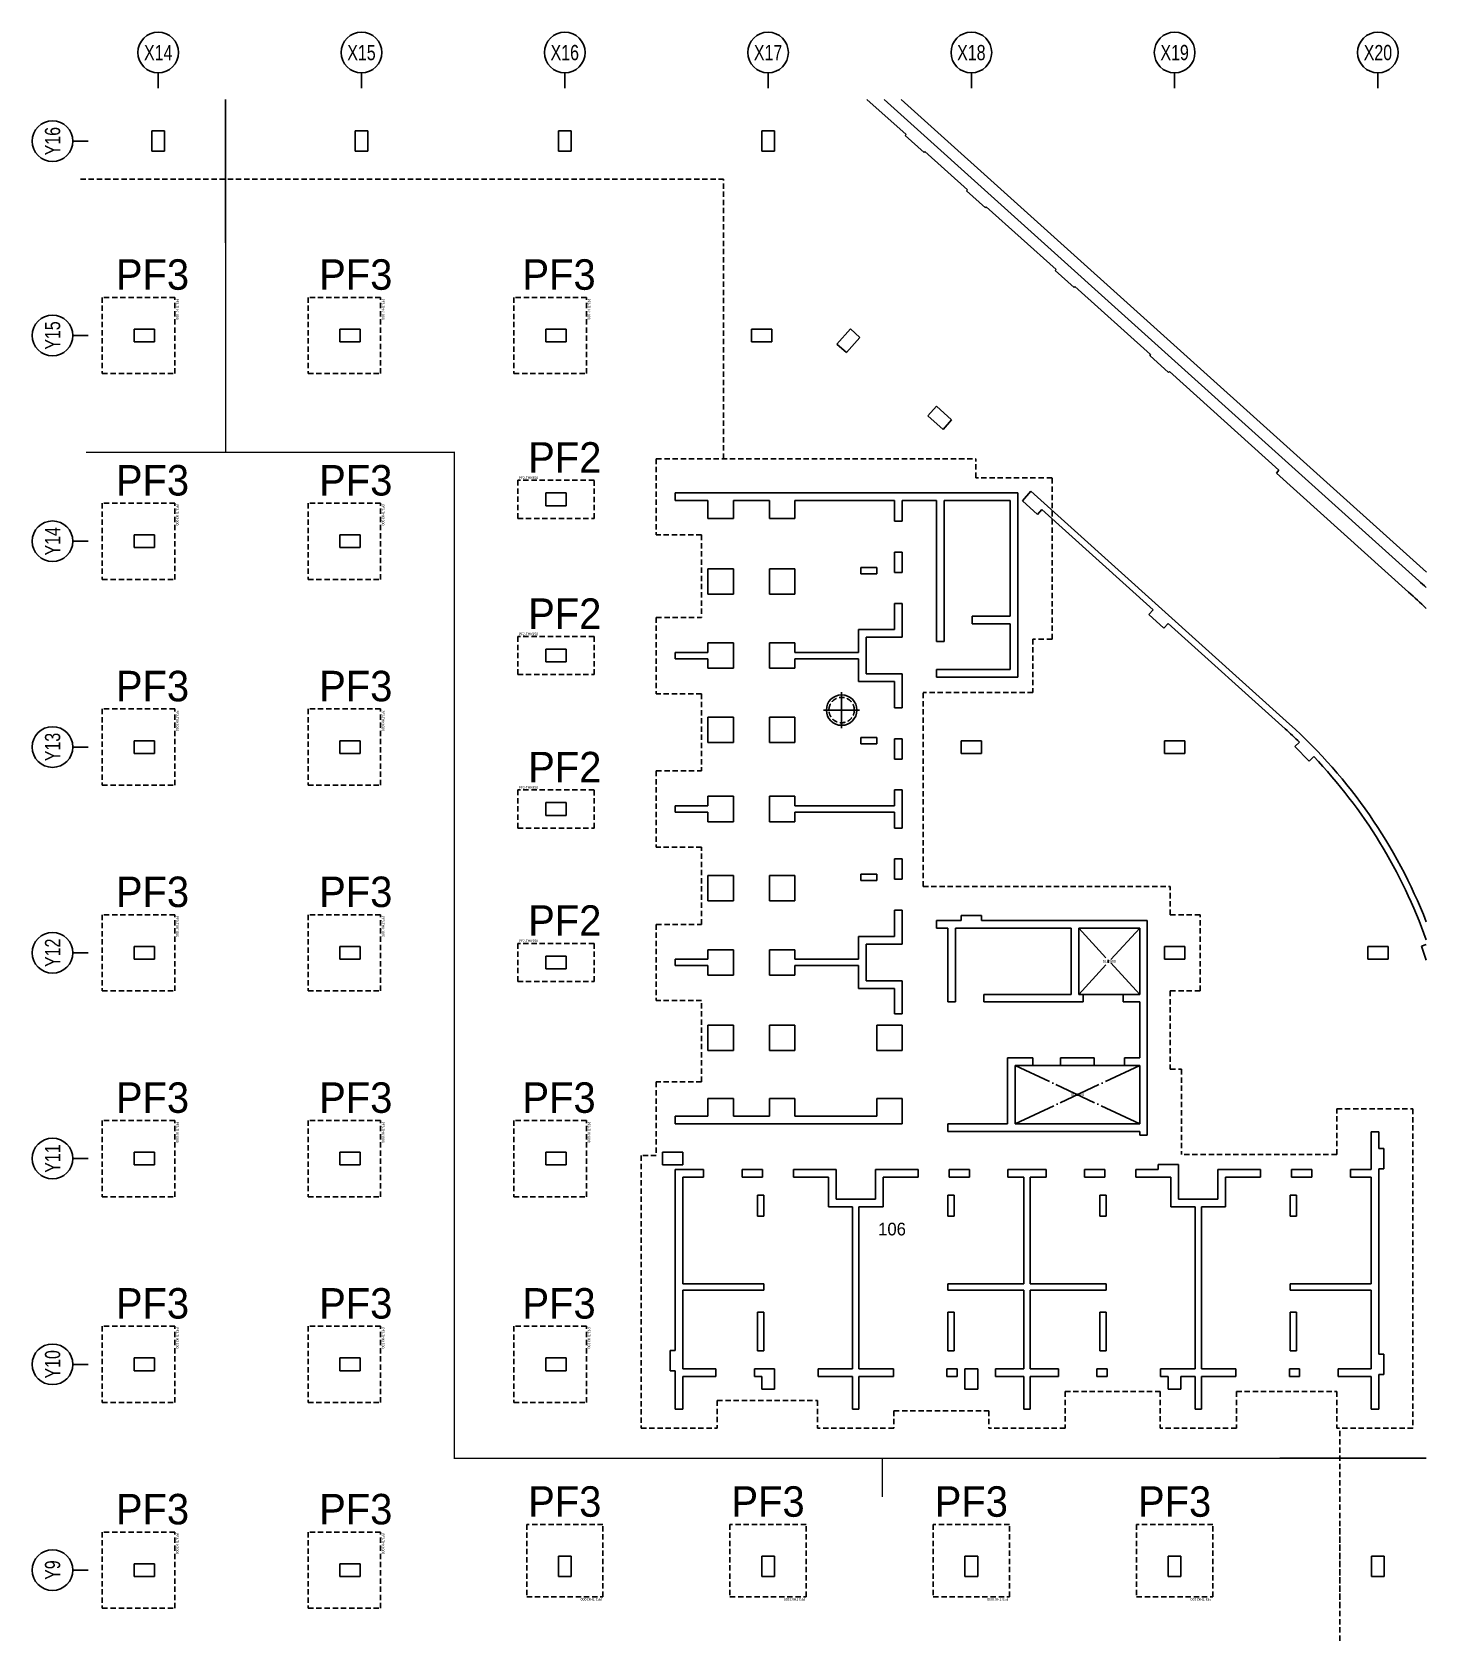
# Model space of a CAD drawing. Header units: millimetres. Extents: x 327808 to 2562540, y -728300 to 402793.
# Drawn here: x 518270 to 573155, y -172520 to -109196 of the extents above; entities that cross this region are included whole.
import ezdxf
from ezdxf.enums import TextEntityAlignment as Align

# ---------------------------------------------------------------- set-up
doc = ezdxf.new("R2010")
doc.units = ezdxf.units.MM
doc.header["$LTSCALE"] = 140
doc.linetypes.add('XS-기초$0$DDOT', pattern=[14, 12, -1, 0, -1])
doc.linetypes.add('XS-기초$0$HID', pattern=[2.3, 1.5, -0.8])
for name, color, linetype in [('BUB', 7, 'Continuous'), ('CEN-P', 14, 'Continuous'), ('NAME-F', 6, 'Continuous'), ('XS-기초$0$EL7', 7, 'Continuous'), ('XS-기초$0$MAT', 3, 'XS-기초$0$HID'), ('XS-기초$0$OPEN', 9, 'XS-기초$0$DDOT'), ('XS-기초$0$PILE-P', 4, 'XS-기초$0$HID'), ('XS-기초$0$WALL', 11, 'Continuous'), ('XS-기초$0$기초연단', 3, 'Continuous'), ('XS-기초$0$집수정-주동', 21, 'Continuous'), ('XS-기초$0$하부보강', 7, 'XS-기초$0$HID'), ('기초꺽임', 7, 'Continuous')]:
    doc.layers.add(name, color=color, linetype=linetype)
doc.layers.add('TEXT', color=3, linetype='Continuous', lineweight=9)
doc.layers.add('XS-기초$0$DEFPOINT', color=144, linetype='Continuous', plot=False)
doc.styles.add('XS-기초$0$맑은고딕', font='malgun.ttf')
doc.styles.add('돋음', font='')
doc.styles.get('돋음').set_extended_font_data('Dotum')

msp = doc.modelspace()

# ---------------------------------------------------------------- texts
at = {"layer": 'NAME-F', "style": '돋음'}
for s, p in [('PF3', (523005.4, -118736.1)), ('PF3', (531005.4, -118736.1)), ('PF3', (539005.4, -118736.1)), ('PF2', (539230.4, -125936.1)), ('PF3', (523005.4, -126836.1)), ('PF3', (531005.4, -126836.1)), ('PF2', (539230.4, -132086.1)), ('PF3', (523005.4, -134936.1)), ('PF3', (531005.4, -134936.1)), ('PF2', (539230.4, -138126.1)), ('PF3', (523005.4, -143036.1)), ('PF3', (531005.4, -143036.1)), ('PF2', (539230.4, -144166.1)), ('PF3', (523005.4, -151136.1)), ('PF3', (531005.4, -151136.1)), ('PF3', (539005.4, -151136.1)), ('PF3', (523005.4, -159236.1)), ('PF3', (531005.4, -159236.1)), ('PF3', (539005.4, -159236.1)), ('PF3', (539230.4, -167036.1)), ('PF3', (547230.4, -167036.1)), ('PF3', (555230.4, -167036.1)), ('PF3', (563230.4, -167036.1)), ('PF3', (523005.4, -167336.1)), ('PF3', (531005.4, -167336.1))]:
    msp.add_text(s, height=1200, dxfattribs=at).set_placement(p, align=Align.MIDDLE_CENTER)
at = {"layer": 'TEXT', "style": '돋음', "width": 0.8}
for s, p in [('X14', (523230.4, -109998.5)), ('X15', (531230.4, -109998.5)), ('X16', (539230.4, -109998.5)), ('X17', (547230.4, -109998.5)), ('X18', (555230.4, -109998.5)), ('X19', (563230.4, -109998.5)), ('X20', (571230.4, -109998.5))]:
    msp.add_text(s, height=600, dxfattribs=at).set_placement(p, align=Align.MIDDLE_CENTER)
for s, p in [('Y16', (519072.8, -113486.1)), ('Y15', (519072.8, -121136.1)), ('Y14', (519072.8, -129236.1)), ('Y13', (519072.8, -137336.1)), ('Y12', (519072.8, -145436.1)), ('Y11', (519072.8, -153536.1)), ('Y10', (519072.8, -161636.1)), ('Y9', (519072.8, -169736.1))]:
    msp.add_text(s, height=600, rotation=90, dxfattribs=at).set_placement(p, align=Align.MIDDLE_CENTER)
at = {"layer": 'TEXT', "extrusion": (2.94245e-18, 9.64033e-08, 1), "style": '돋음'}
msp.add_text('106', height=500, rotation=0, dxfattribs=at).set_placement((552108.6, -156311.1, 0), align=Align.MIDDLE_CENTER)
at = {"layer": 'XS-기초$0$DEFPOINT', "color": 2, "style": '돋음'}
for p in [(560655.4, -145771.1), (559405.4, -151021.1)]:
    msp.add_text('SL-2600', height=100, dxfattribs=at).set_placement(p, align=Align.MIDDLE_CENTER)

# ---------------------------------------------------------------- blocks, each defined once
blk = doc.blocks.new('XS-기초$0$PF3')
at = {"layer": 'XS-기초$0$MAT', "linetype": 'XS-기초$0$HID'}
blk.add_lwpolyline([(-1500, -1650), (1500, -1650), (1500, 1200), (-1500, 1200)], close=True, dxfattribs=at)
at = {"layer": 'XS-기초$0$DEFPOINT', "color": 1, "style": 'XS-기초$0$맑은고딕'}
blk.add_text('PF3-THK1000', height=100, dxfattribs=at).set_placement((-1450, 1300), align=Align.MIDDLE_LEFT)
blk = doc.blocks.new('XS-기초$0$PF2')
at = {"layer": 'XS-기초$0$MAT', "linetype": 'XS-기초$0$HID'}
blk.add_lwpolyline([(-1500, -750), (1500, -750), (1500, 750), (-1500, 750)], close=True, dxfattribs=at)
at = {"layer": 'XS-기초$0$DEFPOINT', "color": 1, "style": 'XS-기초$0$맑은고딕'}
blk.add_text('PF2-THK950', height=100, dxfattribs=at).set_placement((-1450, 850), align=Align.MIDDLE_LEFT)
blk = doc.blocks.new('XS-기초$0$집수정-주동')
at = {"layer": 'XS-기초$0$집수정-주동'}
for p, q in [((0, 707), (0, -707)), ((707, 0), (-707, 0))]:
    blk.add_line(p, q, dxfattribs=at)
blk.add_circle((0, 0), 600, dxfattribs=at)
at = {"layer": 'XS-기초$0$집수정-주동', "linetype": 'XS-기초$0$HID'}
blk.add_circle((0, 0), 500, dxfattribs=at)
blk = doc.blocks.new('BUB')
at = {"layer": 'BUB'}
blk.add_line((0, 1500), (0, 0), dxfattribs=at)
blk.add_circle((0, 3500), 2000, dxfattribs=at)

# ---------------------------------------------------------------- linework, layer by layer
at = {"layer": 'CEN-P'}
msp.add_lwpolyline([(525880.4, -111840), (525880.4, -117486.9)], dxfattribs=at)
at = {"layer": 'CEN-P', "color": 2}
msp.add_lwpolyline([(573130, -165336.1), (567376.1, -165336.1)], dxfattribs=at)
at = {"layer": 'XS-기초$0$EL7'}
for p, q in [((559630.4, -147071.1), (561200.4, -147071.1)), ((558745.4, -149871.1), (557555.4, -149871.1)), ((561255.4, -149871.1), (560065.4, -149871.1))]:
    msp.add_line(p, q, dxfattribs=at)
at = {"layer": 'XS-기초$0$OPEN'}
for p, q in [((561855.4, -147071.1), (559455.4, -144471.1)), ((561855.4, -144471.1), (559455.4, -147071.1)), ((561855.4, -152171.1), (556955.4, -149871.1)), ((556955.4, -152171.1), (561855.4, -149871.1))]:
    msp.add_line(p, q, dxfattribs=at)
at = {"layer": 'XS-기초$0$WALL', "color": 5}
for p, q in [((552659.9, -113225.9), (551120.7, -111840)), ((572837.9, -130788.7), (551793.2, -111840)), ((523480.4, -113086.1), (522980.4, -113086.1)), ((522980.4, -113086.1), (522980.4, -113886.1)), ((523480.4, -113886.1), (523480.4, -113086.1)), ((531480.4, -113086.1), (530980.4, -113086.1)), ((530980.4, -113086.1), (530980.4, -113886.1)), ((531480.4, -113886.1), (531480.4, -113086.1)), ((539480.4, -113086.1), (538980.4, -113086.1)), ((538980.4, -113086.1), (538980.4, -113886.1)), ((539480.4, -113886.1), (539480.4, -113086.1)), ((547480.4, -113086.1), (546980.4, -113086.1)), ((546980.4, -113086.1), (546980.4, -113886.1)), ((547480.4, -113886.1), (547480.4, -113086.1)), ((552659.9, -113225.9), (552626.4, -113263)), ((552626.4, -113263), (553369.6, -113932.1)), ((522980.4, -113886.1), (523480.4, -113886.1)), ((530980.4, -113886.1), (531480.4, -113886.1)), ((538980.4, -113886.1), (539480.4, -113886.1)), ((546980.4, -113886.1), (547480.4, -113886.1)), ((553369.6, -113932.1), (553403, -113895)), ((555072.9, -115398.6), (553403, -113895)), ((555072.9, -115398.6), (555039.5, -115435.7)), ((555039.5, -115435.7), (555782.6, -116104.9)), ((555782.6, -116104.9), (555816.1, -116067.7)), ((558565.7, -118543.5), (555816.1, -116067.7)), ((558565.7, -118543.5), (558532.3, -118580.7)), ((558532.3, -118580.7), (559275.4, -119249.8)), ((559275.4, -119249.8), (559308.9, -119212.6)), ((562281.4, -121889.2), (559308.9, -119212.6)), ((522280.4, -120886.1), (522280.4, -121386.1)), ((523080.4, -120886.1), (522280.4, -120886.1)), ((523080.4, -121386.1), (523080.4, -120886.1)), ((530380.4, -120886.1), (530380.4, -121386.1)), ((531180.4, -120886.1), (530380.4, -120886.1)), ((531180.4, -121386.1), (531180.4, -120886.1)), ((538480.4, -120886.1), (538480.4, -121386.1)), ((539280.4, -120886.1), (538480.4, -120886.1)), ((539280.4, -121386.1), (539280.4, -120886.1)), ((546580.4, -120886.1), (546580.4, -121386.1)), ((547380.4, -120886.1), (546580.4, -120886.1)), ((547380.4, -121386.1), (547380.4, -120886.1)), ((550474.4, -120879.4), (549939.1, -121473.9)), ((550846, -121213.9), (550474.4, -120879.4)), ((522280.4, -121386.1), (523080.4, -121386.1)), ((530380.4, -121386.1), (531180.4, -121386.1)), ((538480.4, -121386.1), (539280.4, -121386.1)), ((546580.4, -121386.1), (547380.4, -121386.1)), ((549939.1, -121473.9), (550310.7, -121808.4)), ((550310.7, -121808.4), (550846, -121213.9)), ((562281.4, -121889.2), (562248, -121926.3)), ((562248, -121926.3), (562991.1, -122595.4)), ((562991.1, -122595.4), (563024.6, -122558.3)), ((567334.8, -126439.2), (563024.6, -122558.3)), ((553855.7, -123923.9), (553521.2, -124295.5)), ((554450.3, -124459.2), (553855.7, -123923.9)), ((553521.2, -124295.5), (554115.7, -124830.8)), ((554115.7, -124830.8), (554450.3, -124459.2)), ((567234.5, -126550.7), (567334.8, -126439.2)), ((572436.5, -131234.6), (567234.5, -126550.7)), ((557571.5, -127269.5), (557236.9, -127641.1)), ((567752.6, -136436.6), (557571.5, -127269.5)), ((538480.4, -127336.1), (538480.4, -127836.1)), ((539280.4, -127336.1), (538480.4, -127336.1)), ((538480.4, -127836.1), (539280.4, -127836.1)), ((539280.4, -127836.1), (539280.4, -127336.1)), ((543580.4, -127336.1), (543580.4, -127636.1)), ((557055.4, -127336.1), (543580.4, -127336.1)), ((544865.4, -127636.1), (543580.4, -127636.1)), ((544865.4, -127636.1), (544865.4, -128336.1)), ((545865.4, -127636.1), (545865.4, -128336.1)), ((547285.4, -127636.1), (545865.4, -127636.1)), ((547285.4, -127636.1), (547285.4, -128336.1)), ((552205.4, -127636.1), (548285.4, -127636.1)), ((548285.4, -127636.1), (548285.4, -128336.1)), ((552205.4, -127636.1), (552205.4, -128451.1)), ((553855.4, -127636.1), (552505.4, -127636.1)), ((552505.4, -127636.1), (552505.4, -128451.1)), ((553855.4, -133176.1), (553855.4, -127636.1)), ((554155.4, -133176.1), (554155.4, -127636.1)), ((556755.4, -127636.1), (554155.4, -127636.1)), ((556755.4, -132186.1), (556755.4, -127636.1)), ((557055.4, -134586.1), (557055.4, -127336.1)), ((557236.9, -127641.1), (557831.4, -128176.4)), ((545865.4, -128336.1), (544865.4, -128336.1)), ((548285.4, -128336.1), (547285.4, -128336.1)), ((552205.4, -128451.1), (552505.4, -128451.1)), ((557831.4, -128176.4), (557998.7, -127990.6)), ((562383.3, -131938.5), (557998.7, -127990.6)), ((522280.4, -128986.1), (522280.4, -129486.1)), ((523080.4, -128986.1), (522280.4, -128986.1)), ((523080.4, -129486.1), (523080.4, -128986.1)), ((530380.4, -128986.1), (530380.4, -129486.1)), ((531180.4, -128986.1), (530380.4, -128986.1)), ((531180.4, -129486.1), (531180.4, -128986.1)), ((522280.4, -129486.1), (523080.4, -129486.1)), ((530380.4, -129486.1), (531180.4, -129486.1)), ((552205.4, -129661.1), (552505.4, -129661.1)), ((552205.4, -129661.1), (552205.4, -130461.1)), ((552505.4, -129661.1), (552505.4, -130461.1)), ((545865.4, -130316.1), (544865.4, -130316.1)), ((544865.4, -130316.1), (544865.4, -131316.1)), ((545865.4, -130316.1), (545865.4, -131316.1)), ((548285.4, -130316.1), (547285.4, -130316.1)), ((547285.4, -130316.1), (547285.4, -131316.1)), ((548285.4, -130316.1), (548285.4, -131316.1)), ((551505.4, -130266.1), (550875.4, -130266.1)), ((550875.4, -130266.1), (550875.4, -130516.1)), ((551505.4, -130266.1), (551505.4, -130516.1)), ((551505.4, -130516.1), (550875.4, -130516.1)), ((552505.4, -130461.1), (552205.4, -130461.1)), ((545865.4, -131316.1), (544865.4, -131316.1)), ((548285.4, -131316.1), (547285.4, -131316.1)), ((552505.4, -131681.1), (552205.4, -131681.1)), ((552205.4, -131681.1), (552205.4, -132711.1)), ((552505.4, -131681.1), (552505.4, -133011.1)), ((553855.4, -132186.1), (553855.4, -132486.1)), ((556755.4, -132186.1), (555265.4, -132186.1)), ((555265.4, -132186.1), (555265.4, -132486.1)), ((562383.3, -131938.5), (562216, -132124.3)), ((562216, -132124.3), (562810.5, -132659.6)), ((550785.4, -132711.1), (550785.4, -133611.1)), ((552205.4, -132711.1), (550785.4, -132711.1)), ((556755.4, -132486.1), (555265.4, -132486.1)), ((556755.4, -134286.1), (556755.4, -132486.1)), ((562810.5, -132659.6), (562977.8, -132473.8)), ((567585.3, -136622.4), (562977.8, -132473.8)), ((538480.4, -133486.1), (538480.4, -133986.1)), ((539280.4, -133486.1), (538480.4, -133486.1)), ((539280.4, -133986.1), (539280.4, -133486.1)), ((543580.4, -133611.1), (543580.4, -133861.1)), ((544865.4, -133611.1), (543580.4, -133611.1)), ((545865.4, -133236.1), (544865.4, -133236.1)), ((544865.4, -133236.1), (544865.4, -133611.1)), ((545865.4, -133236.1), (545865.4, -134236.1)), ((548285.4, -133236.1), (547285.4, -133236.1)), ((547285.4, -133236.1), (547285.4, -134236.1)), ((548285.4, -133236.1), (548285.4, -133611.1)), ((548285.4, -133611.1), (550785.4, -133611.1)), ((551085.4, -133011.1), (551085.4, -133736.1)), ((552505.4, -133011.1), (551085.4, -133011.1)), ((554155.4, -133176.1), (553855.4, -133176.1)), ((538480.4, -133986.1), (539280.4, -133986.1)), ((544865.4, -133861.1), (543580.4, -133861.1)), ((544865.4, -133861.1), (544865.4, -134236.1)), ((545865.4, -134236.1), (544865.4, -134236.1)), ((548285.4, -134236.1), (547285.4, -134236.1)), ((548285.4, -133861.1), (550785.4, -133861.1)), ((548285.4, -133861.1), (548285.4, -134236.1)), ((550785.4, -134761.1), (550785.4, -133861.1)), ((551085.4, -134461.1), (551085.4, -133736.1)), ((552205.4, -134761.1), (550785.4, -134761.1)), ((552505.4, -134461.1), (551085.4, -134461.1)), ((552205.4, -135791.1), (552205.4, -134761.1)), ((552505.4, -135791.1), (552505.4, -134461.1)), ((556755.4, -134286.1), (553855.4, -134286.1)), ((553855.4, -134286.1), (553855.4, -134586.1)), ((557055.4, -134586.1), (553855.4, -134586.1)), ((552505.4, -135791.1), (552205.4, -135791.1)), ((544865.4, -137156.1), (544865.4, -136156.1)), ((545865.4, -136156.1), (544865.4, -136156.1)), ((545865.4, -137156.1), (545865.4, -136156.1)), ((547285.4, -137156.1), (547285.4, -136156.1)), ((548285.4, -136156.1), (547285.4, -136156.1)), ((548285.4, -137156.1), (548285.4, -136156.1)), ((522280.4, -137086.1), (522280.4, -137586.1)), ((523080.4, -137086.1), (522280.4, -137086.1)), ((523080.4, -137586.1), (523080.4, -137086.1)), ((530380.4, -137086.1), (530380.4, -137586.1)), ((531180.4, -137086.1), (530380.4, -137086.1)), ((531180.4, -137586.1), (531180.4, -137086.1)), ((545865.4, -137156.1), (544865.4, -137156.1)), ((548285.4, -137156.1), (547285.4, -137156.1)), ((551505.4, -136956.1), (550875.4, -136956.1)), ((550875.4, -137206.1), (550875.4, -136956.1)), ((551505.4, -137206.1), (550875.4, -137206.1)), ((551505.4, -137206.1), (551505.4, -136956.1)), ((552505.4, -137011.1), (552205.4, -137011.1)), ((552205.4, -137811.1), (552205.4, -137011.1)), ((552505.4, -137811.1), (552505.4, -137011.1)), ((554830.4, -137086.1), (554830.4, -137586.1)), ((555630.4, -137086.1), (554830.4, -137086.1)), ((555630.4, -137586.1), (555630.4, -137086.1)), ((562830.4, -137086.1), (562830.4, -137586.1)), ((563630.4, -137086.1), (562830.4, -137086.1)), ((563630.4, -137586.1), (563630.4, -137086.1)), ((568141.6, -137142.6), (567963.9, -137318.5)), ((567963.9, -137318.5), (568526.7, -137887)), ((522280.4, -137586.1), (523080.4, -137586.1)), ((530380.4, -137586.1), (531180.4, -137586.1)), ((552205.4, -137811.1), (552505.4, -137811.1)), ((554830.4, -137586.1), (555630.4, -137586.1)), ((562830.4, -137586.1), (563630.4, -137586.1)), ((568704.4, -137711.1), (568526.7, -137887)), ((544865.4, -139651.1), (544865.4, -139276.1)), ((545865.4, -139276.1), (544865.4, -139276.1)), ((545865.4, -140276.1), (545865.4, -139276.1)), ((547285.4, -140276.1), (547285.4, -139276.1)), ((548285.4, -139276.1), (547285.4, -139276.1)), ((548285.4, -139651.1), (548285.4, -139276.1)), ((552205.4, -139021.1), (552505.4, -139021.1)), ((552205.4, -139651.1), (552205.4, -139021.1)), ((552505.4, -139776.1), (552505.4, -139021.1)), ((538480.4, -139526.1), (538480.4, -140026.1)), ((539280.4, -139526.1), (538480.4, -139526.1)), ((539280.4, -140026.1), (539280.4, -139526.1)), ((543580.4, -139901.1), (543580.4, -139651.1)), ((544865.4, -139651.1), (543580.4, -139651.1)), ((544865.4, -139901.1), (543580.4, -139901.1)), ((544865.4, -140276.1), (544865.4, -139901.1)), ((548285.4, -139651.1), (552205.4, -139651.1)), ((548285.4, -139901.1), (552205.4, -139901.1)), ((548285.4, -140276.1), (548285.4, -139901.1)), ((552205.4, -139901.1), (552205.4, -140531.1)), ((552505.4, -139776.1), (552505.4, -140531.1)), ((538480.4, -140026.1), (539280.4, -140026.1)), ((545865.4, -140276.1), (544865.4, -140276.1)), ((548285.4, -140276.1), (547285.4, -140276.1)), ((552205.4, -140531.1), (552505.4, -140531.1)), ((552205.4, -141741.1), (552505.4, -141741.1)), ((552205.4, -141741.1), (552205.4, -142541.1)), ((552505.4, -141741.1), (552505.4, -142541.1)), ((545865.4, -142396.1), (544865.4, -142396.1)), ((544865.4, -142396.1), (544865.4, -143396.1)), ((545865.4, -142396.1), (545865.4, -143396.1)), ((548285.4, -142396.1), (547285.4, -142396.1)), ((547285.4, -142396.1), (547285.4, -143396.1)), ((548285.4, -142396.1), (548285.4, -143396.1)), ((551505.4, -142346.1), (550875.4, -142346.1)), ((550875.4, -142346.1), (550875.4, -142596.1)), ((551505.4, -142346.1), (551505.4, -142596.1)), ((551505.4, -142596.1), (550875.4, -142596.1)), ((552505.4, -142541.1), (552205.4, -142541.1)), ((545865.4, -143396.1), (544865.4, -143396.1)), ((548285.4, -143396.1), (547285.4, -143396.1)), ((552505.4, -143761.1), (552205.4, -143761.1)), ((552205.4, -143761.1), (552205.4, -144791.1)), ((552505.4, -143761.1), (552505.4, -145091.1)), ((553855.4, -144171.1), (553855.4, -144471.1)), ((553855.4, -144171.1), (554830.4, -144171.1)), ((555630.4, -143971.1), (554830.4, -143971.1)), ((554830.4, -143971.1), (554830.4, -144171.1)), ((555630.4, -144171.1), (555630.4, -143971.1)), ((555630.4, -144171.1), (562155.4, -144171.1)), ((562155.4, -144171.1), (562155.4, -152621.1)), ((550785.4, -144791.1), (550785.4, -145691.1)), ((552205.4, -144791.1), (550785.4, -144791.1)), ((553855.4, -144471.1), (554305.4, -144471.1)), ((554305.4, -144471.1), (554305.4, -147371.1)), ((554605.4, -144471.1), (559155.4, -144471.1)), ((554605.4, -144471.1), (554605.4, -147371.1)), ((559155.4, -144471.1), (559155.4, -147071.1)), ((559455.4, -144471.1), (561855.4, -144471.1)), ((559455.4, -144471.1), (559455.4, -147071.1)), ((561855.4, -144471.1), (561855.4, -147071.1)), ((522280.4, -145186.1), (522280.4, -145686.1)), ((523080.4, -145186.1), (522280.4, -145186.1)), ((523080.4, -145686.1), (523080.4, -145186.1)), ((530380.4, -145186.1), (530380.4, -145686.1)), ((531180.4, -145186.1), (530380.4, -145186.1)), ((531180.4, -145686.1), (531180.4, -145186.1)), ((538480.4, -145566.1), (538480.4, -146066.1)), ((539280.4, -145566.1), (538480.4, -145566.1)), ((539280.4, -146066.1), (539280.4, -145566.1)), ((545865.4, -145316.1), (544865.4, -145316.1)), ((544865.4, -145316.1), (544865.4, -145691.1)), ((545865.4, -145316.1), (545865.4, -146316.1)), ((548285.4, -145316.1), (547285.4, -145316.1)), ((547285.4, -145316.1), (547285.4, -146316.1)), ((548285.4, -145316.1), (548285.4, -145691.1)), ((551085.4, -145091.1), (551085.4, -145816.1)), ((552505.4, -145091.1), (551085.4, -145091.1)), ((562830.4, -145186.1), (562830.4, -145686.1)), ((563630.4, -145186.1), (562830.4, -145186.1)), ((563630.4, -145686.1), (563630.4, -145186.1)), ((570830.4, -145186.1), (570830.4, -145686.1)), ((571630.4, -145186.1), (570830.4, -145186.1)), ((571630.4, -145686.1), (571630.4, -145186.1)), ((573130, -145113.3), (572949.7, -145171.3)), ((572949.7, -145171.3), (573130, -145732.2)), ((522280.4, -145686.1), (523080.4, -145686.1)), ((530380.4, -145686.1), (531180.4, -145686.1)), ((538480.4, -146066.1), (539280.4, -146066.1)), ((543580.4, -145691.1), (543580.4, -145941.1)), ((544865.4, -145691.1), (543580.4, -145691.1)), ((544865.4, -145941.1), (543580.4, -145941.1)), ((544865.4, -145941.1), (544865.4, -146316.1)), ((548285.4, -145691.1), (550785.4, -145691.1)), ((548285.4, -145941.1), (550785.4, -145941.1)), ((548285.4, -145941.1), (548285.4, -146316.1)), ((550785.4, -146841.1), (550785.4, -145941.1)), ((551085.4, -146541.1), (551085.4, -145816.1)), ((562830.4, -145686.1), (563630.4, -145686.1)), ((570830.4, -145686.1), (571630.4, -145686.1)), ((545865.4, -146316.1), (544865.4, -146316.1)), ((548285.4, -146316.1), (547285.4, -146316.1)), ((552205.4, -146841.1), (550785.4, -146841.1)), ((552505.4, -146541.1), (551085.4, -146541.1)), ((552205.4, -147836.1), (552205.4, -146841.1)), ((552505.4, -147836.1), (552505.4, -146541.1)), ((554605.4, -147371.1), (554305.4, -147371.1)), ((555715.4, -147071.1), (559155.4, -147071.1)), ((555715.4, -147071.1), (555715.4, -147371.1)), ((559630.4, -147371.1), (555715.4, -147371.1)), ((559155.4, -147371.1), (559630.4, -147371.1)), ((559455.4, -147071.1), (559630.4, -147071.1)), ((559630.4, -147371.1), (559630.4, -147071.1)), ((561200.4, -147071.1), (561855.4, -147071.1)), ((561200.4, -147071.1), (561200.4, -147371.1)), ((561200.4, -147371.1), (561855.4, -147371.1)), ((561855.4, -147371.1), (561855.4, -149571.1)), ((552505.4, -147836.1), (552205.4, -147836.1)), ((544865.4, -149286.1), (544865.4, -148286.1)), ((545865.4, -148286.1), (544865.4, -148286.1)), ((545865.4, -149286.1), (545865.4, -148286.1)), ((547285.4, -149286.1), (547285.4, -148286.1)), ((548285.4, -148286.1), (547285.4, -148286.1)), ((548285.4, -148286.1), (548285.4, -149286.1)), ((551505.4, -149286.1), (551505.4, -148286.1)), ((552505.4, -148286.1), (551505.4, -148286.1)), ((552505.4, -149286.1), (552505.4, -148286.1)), ((545865.4, -149286.1), (544865.4, -149286.1)), ((548285.4, -149286.1), (547285.4, -149286.1)), ((552505.4, -149286.1), (551505.4, -149286.1)), ((556655.4, -149571.1), (556655.4, -152171.1)), ((556655.4, -149571.1), (557655.4, -149571.1)), ((556955.4, -149871.1), (556955.4, -152171.1)), ((556955.4, -149871.1), (557655.4, -149871.1)), ((557655.4, -149571.1), (557655.4, -149871.1)), ((558745.4, -149571.1), (560065.4, -149571.1)), ((558745.4, -149571.1), (558745.4, -149871.1)), ((558745.4, -149871.1), (560065.4, -149871.1)), ((560065.4, -149571.1), (560065.4, -149871.1)), ((561255.4, -149571.1), (561855.4, -149571.1)), ((561255.4, -149571.1), (561255.4, -149871.1)), ((561255.4, -149871.1), (561855.4, -149871.1)), ((561855.4, -149871.1), (561855.4, -152171.1)), ((544865.4, -151871.1), (544865.4, -151171.1)), ((545865.4, -151171.1), (544865.4, -151171.1)), ((545865.4, -151871.1), (545865.4, -151171.1)), ((547285.4, -151871.1), (547285.4, -151171.1)), ((548285.4, -151171.1), (547285.4, -151171.1)), ((548285.4, -151171.1), (548285.4, -151871.1)), ((551505.4, -151871.1), (551505.4, -151171.1)), ((552505.4, -151171.1), (551505.4, -151171.1)), ((552505.4, -152171.1), (552505.4, -151171.1)), ((543580.4, -152171.1), (543580.4, -151871.1)), ((543580.4, -151871.1), (544865.4, -151871.1)), ((547285.4, -151871.1), (545865.4, -151871.1)), ((551505.4, -151871.1), (548285.4, -151871.1)), ((552505.4, -152171.1), (543580.4, -152171.1)), ((554305.4, -152171.1), (554305.4, -152471.1)), ((554305.4, -152171.1), (556655.4, -152171.1)), ((554305.4, -152471.1), (561855.4, -152471.1)), ((556955.4, -152171.1), (561855.4, -152171.1)), ((561855.4, -152471.1), (561855.4, -152621.1)), ((570960.4, -153971.1), (570960.4, -152481.1)), ((570960.4, -152481.1), (571260.4, -152481.1)), ((571260.4, -152481.1), (571260.4, -153136.1)), ((561855.4, -152621.1), (562155.4, -152621.1)), ((571460.4, -153136.1), (571260.4, -153136.1)), ((571460.4, -153936.1), (571460.4, -153136.1)), ((522280.4, -153286.1), (522280.4, -153786.1)), ((523080.4, -153286.1), (522280.4, -153286.1)), ((522280.4, -153786.1), (523080.4, -153786.1)), ((523080.4, -153786.1), (523080.4, -153286.1)), ((530380.4, -153286.1), (530380.4, -153786.1)), ((531180.4, -153286.1), (530380.4, -153286.1)), ((530380.4, -153786.1), (531180.4, -153786.1)), ((531180.4, -153786.1), (531180.4, -153286.1)), ((538480.4, -153286.1), (538480.4, -153786.1)), ((539280.4, -153286.1), (538480.4, -153286.1)), ((538480.4, -153786.1), (539280.4, -153786.1)), ((539280.4, -153786.1), (539280.4, -153286.1)), ((543080.4, -153286.1), (543080.4, -153786.1)), ((543880.4, -153286.1), (543080.4, -153286.1)), ((543080.4, -153786.1), (543880.4, -153786.1)), ((543880.4, -153786.1), (543880.4, -153286.1)), ((563385.4, -153771.1), (562585.4, -153771.1)), ((562585.4, -153771.1), (562585.4, -153971.1)), ((563385.4, -153971.1), (563385.4, -153771.1)), ((543580.4, -153971.1), (544695.4, -153971.1)), ((543580.4, -153971.1), (543580.4, -161086.1)), ((543880.4, -154271.1), (544695.4, -154271.1)), ((543880.4, -154271.1), (543880.4, -158466.1)), ((544695.4, -154271.1), (544695.4, -153971.1)), ((546205.4, -154271.1), (546205.4, -153971.1)), ((546205.4, -153971.1), (547005.4, -153971.1)), ((546205.4, -154271.1), (547005.4, -154271.1)), ((547005.4, -153971.1), (547005.4, -154271.1)), ((548225.4, -153971.1), (548225.4, -154271.1)), ((548225.4, -153971.1), (549905.4, -153971.1)), ((548225.4, -154271.1), (549605.4, -154271.1)), ((549605.4, -154271.1), (549605.4, -155431.1)), ((549905.4, -153971.1), (549905.4, -155131.1)), ((553135.4, -153971.1), (551455.4, -153971.1)), ((551455.4, -153971.1), (551455.4, -155131.1)), ((553135.4, -154271.1), (551755.4, -154271.1)), ((551755.4, -154271.1), (551755.4, -155431.1)), ((553135.4, -153971.1), (553135.4, -154271.1)), ((554355.4, -153971.1), (554355.4, -154271.1)), ((555155.4, -153971.1), (554355.4, -153971.1)), ((555155.4, -154271.1), (554355.4, -154271.1)), ((555155.4, -154271.1), (555155.4, -153971.1)), ((556665.4, -154271.1), (556665.4, -153971.1)), ((557420.4, -153971.1), (556665.4, -153971.1)), ((557295.4, -154271.1), (556665.4, -154271.1)), ((557295.4, -158466.1), (557295.4, -154271.1)), ((557420.4, -153971.1), (558175.4, -153971.1)), ((557545.4, -158466.1), (557545.4, -154271.1)), ((557545.4, -154271.1), (558175.4, -154271.1)), ((558175.4, -154271.1), (558175.4, -153971.1)), ((559685.4, -154271.1), (559685.4, -153971.1)), ((559685.4, -153971.1), (560485.4, -153971.1)), ((559685.4, -154271.1), (560485.4, -154271.1)), ((560485.4, -153971.1), (560485.4, -154271.1)), ((561705.4, -153971.1), (561705.4, -154271.1)), ((561705.4, -153971.1), (562585.4, -153971.1)), ((561705.4, -154271.1), (563085.4, -154271.1)), ((563085.4, -154271.1), (563085.4, -155431.1)), ((563385.4, -153971.1), (563385.4, -155131.1)), ((566615.4, -153971.1), (564935.4, -153971.1)), ((564935.4, -153971.1), (564935.4, -155131.1)), ((566615.4, -154271.1), (565235.4, -154271.1)), ((565235.4, -154271.1), (565235.4, -155431.1)), ((566615.4, -153971.1), (566615.4, -154271.1)), ((567835.4, -153971.1), (567835.4, -154271.1)), ((568635.4, -153971.1), (567835.4, -153971.1)), ((568635.4, -154271.1), (567835.4, -154271.1)), ((568635.4, -154271.1), (568635.4, -153971.1)), ((570145.4, -154271.1), (570145.4, -153971.1)), ((570960.4, -153971.1), (570145.4, -153971.1)), ((570960.4, -154271.1), (570145.4, -154271.1)), ((570960.4, -154271.1), (570960.4, -158466.1)), ((571260.4, -153936.1), (571260.4, -161236.1)), ((571260.4, -153936.1), (571460.4, -153936.1)), ((546810.4, -154971.1), (546810.4, -155801.1)), ((546810.4, -154971.1), (547060.4, -154971.1)), ((547060.4, -154971.1), (547060.4, -155801.1)), ((549905.4, -155131.1), (550680.4, -155131.1)), ((551455.4, -155131.1), (550680.4, -155131.1)), ((554300.4, -154971.1), (554300.4, -155801.1)), ((554550.4, -154971.1), (554300.4, -154971.1)), ((554550.4, -154971.1), (554550.4, -155801.1)), ((560290.4, -154971.1), (560290.4, -155801.1)), ((560290.4, -154971.1), (560540.4, -154971.1)), ((560540.4, -154971.1), (560540.4, -155801.1)), ((563385.4, -155131.1), (564160.4, -155131.1)), ((564935.4, -155131.1), (564160.4, -155131.1)), ((567780.4, -154971.1), (567780.4, -155801.1)), ((568030.4, -154971.1), (567780.4, -154971.1)), ((568030.4, -154971.1), (568030.4, -155801.1)), ((549605.4, -155431.1), (550555.4, -155431.1)), ((550555.4, -161811.1), (550555.4, -155431.1)), ((550805.4, -161811.1), (550805.4, -155431.1)), ((551755.4, -155431.1), (550805.4, -155431.1)), ((563085.4, -155431.1), (564035.4, -155431.1)), ((564035.4, -161811.1), (564035.4, -155431.1)), ((564285.4, -161811.1), (564285.4, -155431.1)), ((565235.4, -155431.1), (564285.4, -155431.1)), ((546810.4, -155801.1), (547060.4, -155801.1)), ((554550.4, -155801.1), (554300.4, -155801.1)), ((560290.4, -155801.1), (560540.4, -155801.1)), ((568030.4, -155801.1), (567780.4, -155801.1)), ((543880.4, -158466.1), (547060.4, -158466.1)), ((543880.4, -158716.1), (547060.4, -158716.1)), ((543880.4, -158716.1), (543880.4, -161811.1)), ((547060.4, -158716.1), (547060.4, -158466.1)), ((557295.4, -158466.1), (554300.4, -158466.1)), ((554300.4, -158716.1), (554300.4, -158466.1)), ((557295.4, -158716.1), (554300.4, -158716.1)), ((557295.4, -161811.1), (557295.4, -158716.1)), ((557545.4, -158466.1), (560540.4, -158466.1)), ((557545.4, -161811.1), (557545.4, -158716.1)), ((557545.4, -158716.1), (560540.4, -158716.1)), ((560540.4, -158716.1), (560540.4, -158466.1)), ((570960.4, -158466.1), (567780.4, -158466.1)), ((567780.4, -158716.1), (567780.4, -158466.1)), ((570960.4, -158716.1), (567780.4, -158716.1)), ((570960.4, -158716.1), (570960.4, -161811.1)), ((546810.4, -161111.1), (546810.4, -159576.1)), ((546810.4, -159576.1), (547060.4, -159576.1)), ((547060.4, -161111.1), (547060.4, -159576.1)), ((554300.4, -161111.1), (554300.4, -159576.1)), ((554550.4, -159576.1), (554300.4, -159576.1)), ((554550.4, -161111.1), (554550.4, -159576.1)), ((560290.4, -161111.1), (560290.4, -159576.1)), ((560290.4, -159576.1), (560540.4, -159576.1)), ((560540.4, -161111.1), (560540.4, -159576.1)), ((567780.4, -161111.1), (567780.4, -159576.1)), ((568030.4, -159576.1), (567780.4, -159576.1)), ((568030.4, -161111.1), (568030.4, -159576.1)), ((522280.4, -161386.1), (522280.4, -161886.1)), ((523080.4, -161386.1), (522280.4, -161386.1)), ((523080.4, -161886.1), (523080.4, -161386.1)), ((530380.4, -161386.1), (530380.4, -161886.1)), ((531180.4, -161386.1), (530380.4, -161386.1)), ((531180.4, -161886.1), (531180.4, -161386.1)), ((538480.4, -161386.1), (538480.4, -161886.1)), ((539280.4, -161386.1), (538480.4, -161386.1)), ((539280.4, -161886.1), (539280.4, -161386.1)), ((543580.4, -161086.1), (543380.4, -161086.1)), ((543380.4, -161086.1), (543380.4, -161886.1)), ((546810.4, -161111.1), (547060.4, -161111.1)), ((554550.4, -161111.1), (554300.4, -161111.1)), ((560290.4, -161111.1), (560540.4, -161111.1)), ((568030.4, -161111.1), (567780.4, -161111.1)), ((571460.4, -161236.1), (571260.4, -161236.1)), ((571460.4, -162036.1), (571460.4, -161236.1)), ((522280.4, -161886.1), (523080.4, -161886.1)), ((530380.4, -161886.1), (531180.4, -161886.1)), ((538480.4, -161886.1), (539280.4, -161886.1)), ((543380.4, -161886.1), (543580.4, -161886.1)), ((543580.4, -161886.1), (543580.4, -163396.1)), ((543880.4, -161811.1), (545180.4, -161811.1)), ((545180.4, -162111.1), (545180.4, -161811.1)), ((546690.4, -161811.1), (546980.4, -161811.1)), ((546690.4, -162111.1), (546690.4, -161811.1)), ((547480.4, -161811.1), (546980.4, -161811.1)), ((547480.4, -162611.1), (547480.4, -161811.1)), ((549200.4, -161811.1), (550555.4, -161811.1)), ((549200.4, -162111.1), (549200.4, -161811.1)), ((552160.4, -161811.1), (550805.4, -161811.1)), ((552160.4, -162111.1), (552160.4, -161811.1)), ((554670.4, -161811.1), (554270.4, -161811.1)), ((554270.4, -162111.1), (554270.4, -161811.1)), ((554670.4, -162111.1), (554670.4, -161811.1)), ((555480.4, -161811.1), (554980.4, -161811.1)), ((554980.4, -161811.1), (554980.4, -162611.1)), ((555480.4, -162611.1), (555480.4, -161811.1)), ((556180.4, -162111.1), (556180.4, -161811.1)), ((557295.4, -161811.1), (556180.4, -161811.1)), ((557545.4, -161811.1), (558660.4, -161811.1)), ((558660.4, -162111.1), (558660.4, -161811.1)), ((560170.4, -161811.1), (560570.4, -161811.1)), ((560170.4, -162111.1), (560170.4, -161811.1)), ((560570.4, -162111.1), (560570.4, -161811.1)), ((562680.4, -161811.1), (564035.4, -161811.1)), ((562680.4, -162111.1), (562680.4, -161811.1)), ((565640.4, -161811.1), (564285.4, -161811.1)), ((565640.4, -162111.1), (565640.4, -161811.1)), ((568150.4, -161811.1), (567750.4, -161811.1)), ((567750.4, -162111.1), (567750.4, -161811.1)), ((568150.4, -162111.1), (568150.4, -161811.1)), ((569660.4, -162111.1), (569660.4, -161811.1)), ((570960.4, -161811.1), (569660.4, -161811.1)), ((571260.4, -162036.1), (571260.4, -163396.1)), ((571260.4, -162036.1), (571460.4, -162036.1)), ((543880.4, -162111.1), (545180.4, -162111.1)), ((543880.4, -162111.1), (543880.4, -163396.1)), ((546690.4, -162111.1), (546980.4, -162111.1)), ((546980.4, -162111.1), (546980.4, -162611.1)), ((546980.4, -162611.1), (547480.4, -162611.1)), ((549200.4, -162111.1), (550555.4, -162111.1)), ((550555.4, -162111.1), (550555.4, -163396.1)), ((552160.4, -162111.1), (550805.4, -162111.1)), ((550805.4, -162111.1), (550805.4, -163396.1)), ((554670.4, -162111.1), (554270.4, -162111.1)), ((554980.4, -162611.1), (555480.4, -162611.1)), ((557295.4, -162111.1), (556180.4, -162111.1)), ((557295.4, -162111.1), (557295.4, -163396.1)), ((557545.4, -162111.1), (558660.4, -162111.1)), ((557545.4, -162111.1), (557545.4, -163396.1)), ((560170.4, -162111.1), (560570.4, -162111.1)), ((562680.4, -162111.1), (562980.4, -162111.1)), ((562980.4, -162111.1), (562980.4, -162611.1)), ((562980.4, -162611.1), (563480.4, -162611.1)), ((563480.4, -162111.1), (564035.4, -162111.1)), ((563480.4, -162611.1), (563480.4, -162111.1)), ((564035.4, -162111.1), (564035.4, -163396.1)), ((565640.4, -162111.1), (564285.4, -162111.1)), ((564285.4, -162111.1), (564285.4, -163396.1)), ((568150.4, -162111.1), (567750.4, -162111.1)), ((570960.4, -162111.1), (569660.4, -162111.1)), ((570960.4, -162111.1), (570960.4, -163396.1)), ((543580.4, -163396.1), (543880.4, -163396.1)), ((550805.4, -163396.1), (550555.4, -163396.1)), ((557545.4, -163396.1), (557295.4, -163396.1)), ((564285.4, -163396.1), (564035.4, -163396.1)), ((571260.4, -163396.1), (570960.4, -163396.1)), ((522280.4, -169486.1), (522280.4, -169986.1)), ((523080.4, -169486.1), (522280.4, -169486.1)), ((523080.4, -169986.1), (523080.4, -169486.1)), ((530380.4, -169486.1), (530380.4, -169986.1)), ((531180.4, -169486.1), (530380.4, -169486.1)), ((531180.4, -169986.1), (531180.4, -169486.1)), ((539480.4, -169186.1), (538980.4, -169186.1)), ((538980.4, -169186.1), (538980.4, -169986.1)), ((539480.4, -169986.1), (539480.4, -169186.1)), ((547480.4, -169186.1), (546980.4, -169186.1)), ((546980.4, -169186.1), (546980.4, -169986.1)), ((547480.4, -169986.1), (547480.4, -169186.1)), ((555480.4, -169186.1), (554980.4, -169186.1)), ((554980.4, -169186.1), (554980.4, -169986.1)), ((555480.4, -169986.1), (555480.4, -169186.1)), ((563480.4, -169186.1), (562980.4, -169186.1)), ((562980.4, -169186.1), (562980.4, -169986.1)), ((563480.4, -169986.1), (563480.4, -169186.1)), ((571480.4, -169186.1), (570980.4, -169186.1)), ((570980.4, -169186.1), (570980.4, -169986.1)), ((571480.4, -169986.1), (571480.4, -169186.1)), ((522280.4, -169986.1), (523080.4, -169986.1)), ((530380.4, -169986.1), (531180.4, -169986.1)), ((538980.4, -169986.1), (539480.4, -169986.1)), ((546980.4, -169986.1), (547480.4, -169986.1)), ((554980.4, -169986.1), (555480.4, -169986.1)), ((562980.4, -169986.1), (563480.4, -169986.1)), ((570980.4, -169986.1), (571480.4, -169986.1))]:
    msp.add_line(p, q, dxfattribs=at)
for radius, start, end in [(28100, 47.193536, 48), (27500, 46.024552, 48), (20250, 45.845029, 48), (20500, 21.338772, 48), (20250, 19.447919, 43.581345)]:
    msp.add_arc((554035.4, -151671.1), radius, start, end, dxfattribs=at)
at = {"layer": 'XS-기초$0$기초연단'}
msp.add_line((573139.1, -130454.3), (552465.8, -111840), dxfattribs=at)
at = {"layer": 'XS-기초$0$기초연단', "linetype": 'XS-기초$0$HID'}
for p, q in [((520170, -114986.1), (545480.4, -114986.1)), ((545480.4, -125986.1), (545480.4, -114986.1)), ((542830.4, -125986.1), (555405.4, -125986.1)), ((542830.4, -125986.1), (542830.4, -128986.1)), ((555405.4, -126736.1), (555405.4, -125986.1)), ((558405.4, -126736.1), (555405.4, -126736.1)), ((558405.4, -133086.1), (558405.4, -126736.1)), ((544615.4, -128986.1), (542830.4, -128986.1)), ((544615.4, -128986.1), (544615.4, -132236.1)), ((542830.4, -132236.1), (544615.4, -132236.1)), ((542830.4, -132236.1), (542830.4, -135236.1)), ((557655.4, -133086.1), (557655.4, -135186.1)), ((558405.4, -133086.1), (557655.4, -133086.1)), ((544615.4, -135236.1), (542830.4, -135236.1)), ((544615.4, -135236.1), (544615.4, -138276.1)), ((553330.4, -142821.1), (553330.4, -135186.1)), ((557655.4, -135186.1), (553330.4, -135186.1)), ((542830.4, -138276.1), (544615.4, -138276.1)), ((542830.4, -138276.1), (542830.4, -141276.1)), ((544615.4, -141276.1), (542830.4, -141276.1)), ((544615.4, -144316.1), (544615.4, -141276.1)), ((553330.4, -142821.1), (563055.4, -142821.1)), ((563055.4, -143936.1), (563055.4, -142821.1)), ((542830.4, -144316.1), (544615.4, -144316.1)), ((542830.4, -144316.1), (542830.4, -147316.1)), ((563055.4, -143936.1), (564230.4, -143936.1)), ((564230.4, -146936.1), (564230.4, -143936.1)), ((544615.4, -147316.1), (542830.4, -147316.1)), ((544615.4, -150521.1), (544615.4, -147316.1)), ((563055.4, -146936.1), (564230.4, -146936.1)), ((563055.4, -146936.1), (563055.4, -150021.1)), ((563055.4, -150021.1), (563505.4, -150021.1)), ((563505.4, -150021.1), (563505.4, -153371.1)), ((544615.4, -150521.1), (542830.4, -150521.1)), ((542830.4, -150521.1), (542830.4, -153421.1)), ((569610.4, -151581.1), (572610.4, -151581.1)), ((569610.4, -153371.1), (569610.4, -151581.1)), ((572610.4, -151581.1), (572610.4, -164146.1)), ((542230.4, -153421.1), (542230.4, -164146.1)), ((542830.4, -153421.1), (542230.4, -153421.1)), ((569610.4, -153371.1), (563505.4, -153371.1)), ((558920.4, -162711.1), (558920.4, -164146.1)), ((558920.4, -162711.1), (562660.4, -162711.1)), ((562660.4, -162711.1), (562660.4, -164146.1)), ((565660.4, -162711.1), (565660.4, -164146.1)), ((565660.4, -162711.1), (569610.4, -162711.1)), ((569610.4, -162711.1), (569610.4, -164146.1)), ((545230.4, -163061.1), (549180.4, -163061.1)), ((545230.4, -163061.1), (545230.4, -164146.1)), ((549180.4, -163061.1), (549180.4, -164146.1)), ((552180.4, -163461.1), (552180.4, -164146.1)), ((552180.4, -163461.1), (555920.4, -163461.1)), ((555920.4, -163461.1), (555920.4, -164146.1)), ((542230.4, -164146.1), (545230.4, -164146.1)), ((552180.4, -164146.1), (549180.4, -164146.1)), ((558920.4, -164146.1), (555920.4, -164146.1)), ((565660.4, -164146.1), (562660.4, -164146.1)), ((572610.4, -164146.1), (569610.4, -164146.1)), ((569730.4, -172520), (569730.4, -164146.1))]:
    msp.add_line(p, q, dxfattribs=at)
at = {"layer": 'XS-기초$0$하부보강', "linetype": 'XS-기초$0$HID'}
msp.add_line((569730.4, -168086.1), (569730.4, -171086.1), dxfattribs=at)
at = {"layer": '기초꺽임', "color": 3, "const_width": 50}
for points in [[(525880.4, -111840), (525880.4, -125736.1)], [(525880.4, -125736.1), (520390, -125736.1)], [(525880.4, -125736.1), (534880.4, -125736.1), (534880.4, -165336.1), (573130, -165336.1)], [(573130, -165336.1), (551730.4, -165336.1), (551730.4, -166860)]]:
    msp.add_lwpolyline(points, dxfattribs=at)

# ---------------------------------------------------------------- block references
at = {"layer": 'BUB', "xscale": 0.4, "yscale": 0.4, "zscale": 0.4}
for p in [(523230.4, -111396.1), (531230.4, -111396.1), (539230.4, -111396.1), (547230.4, -111396.1), (555230.4, -111396.1), (563230.4, -111396.1), (571230.4, -111396.1)]:
    msp.add_blockref('BUB', p, dxfattribs=at)
at = {"layer": 'BUB', "xscale": 0.4, "yscale": 0.4, "zscale": 0.4, "rotation": 89.99999999999984}
for p in [(520470.4, -113486.1), (520470.4, -121136.1), (520470.4, -129236.1), (520470.4, -137336.1), (520470.4, -145436.1), (520470.4, -153536.1), (520470.4, -161636.1), (520470.4, -169736.1)]:
    msp.add_blockref('BUB', p, dxfattribs=at)
at = {"layer": 'XS-기초$0$PILE-P'}
for p, rotation in [((522680.4, -121136.1), 270), ((530780.4, -121136.1), 270), ((538880.4, -121136.1), 270), ((522680.4, -129236.1), 270), ((530780.4, -129236.1), 270), ((522680.4, -137336.1), 270), ((530780.4, -137336.1), 270), ((522680.4, -145436.1), 270), ((530780.4, -145436.1), 270), ((522680.4, -153536.1), 270), ((530780.4, -153536.1), 270), ((538880.4, -153536.1), 270), ((522680.4, -161636.1), 270), ((530780.4, -161636.1), 270), ((538880.4, -161636.1), 270), ((522680.4, -169736.1), 270), ((530780.4, -169736.1), 270), ((539230.4, -169586.1), 180), ((547230.4, -169586.1), 180), ((555230.4, -169586.1), 180), ((563230.4, -169586.1), 180)]:
    msp.add_blockref('XS-기초$0$PF3', p, dxfattribs=dict(at, rotation=rotation))
for p in [(538880.4, -127586.1), (538880.4, -133736.1), (538880.4, -139776.1), (538880.4, -145816.1)]:
    msp.add_blockref('XS-기초$0$PF2', p, dxfattribs=at)
at = {"layer": 'XS-기초$0$집수정-주동', "rotation": 270}
msp.add_blockref('XS-기초$0$집수정-주동', (550125.4, -135881.1), dxfattribs=at)

msp.set_redraw_order([(e.dxf.handle, doc.entitydb.next_handle()) for e in msp.query("TEXT MTEXT ATTDEF DIMENSION ARC_DIMENSION")])  # texts and dimensions are drawn at this point

doc.saveas('drawing.dxf')
